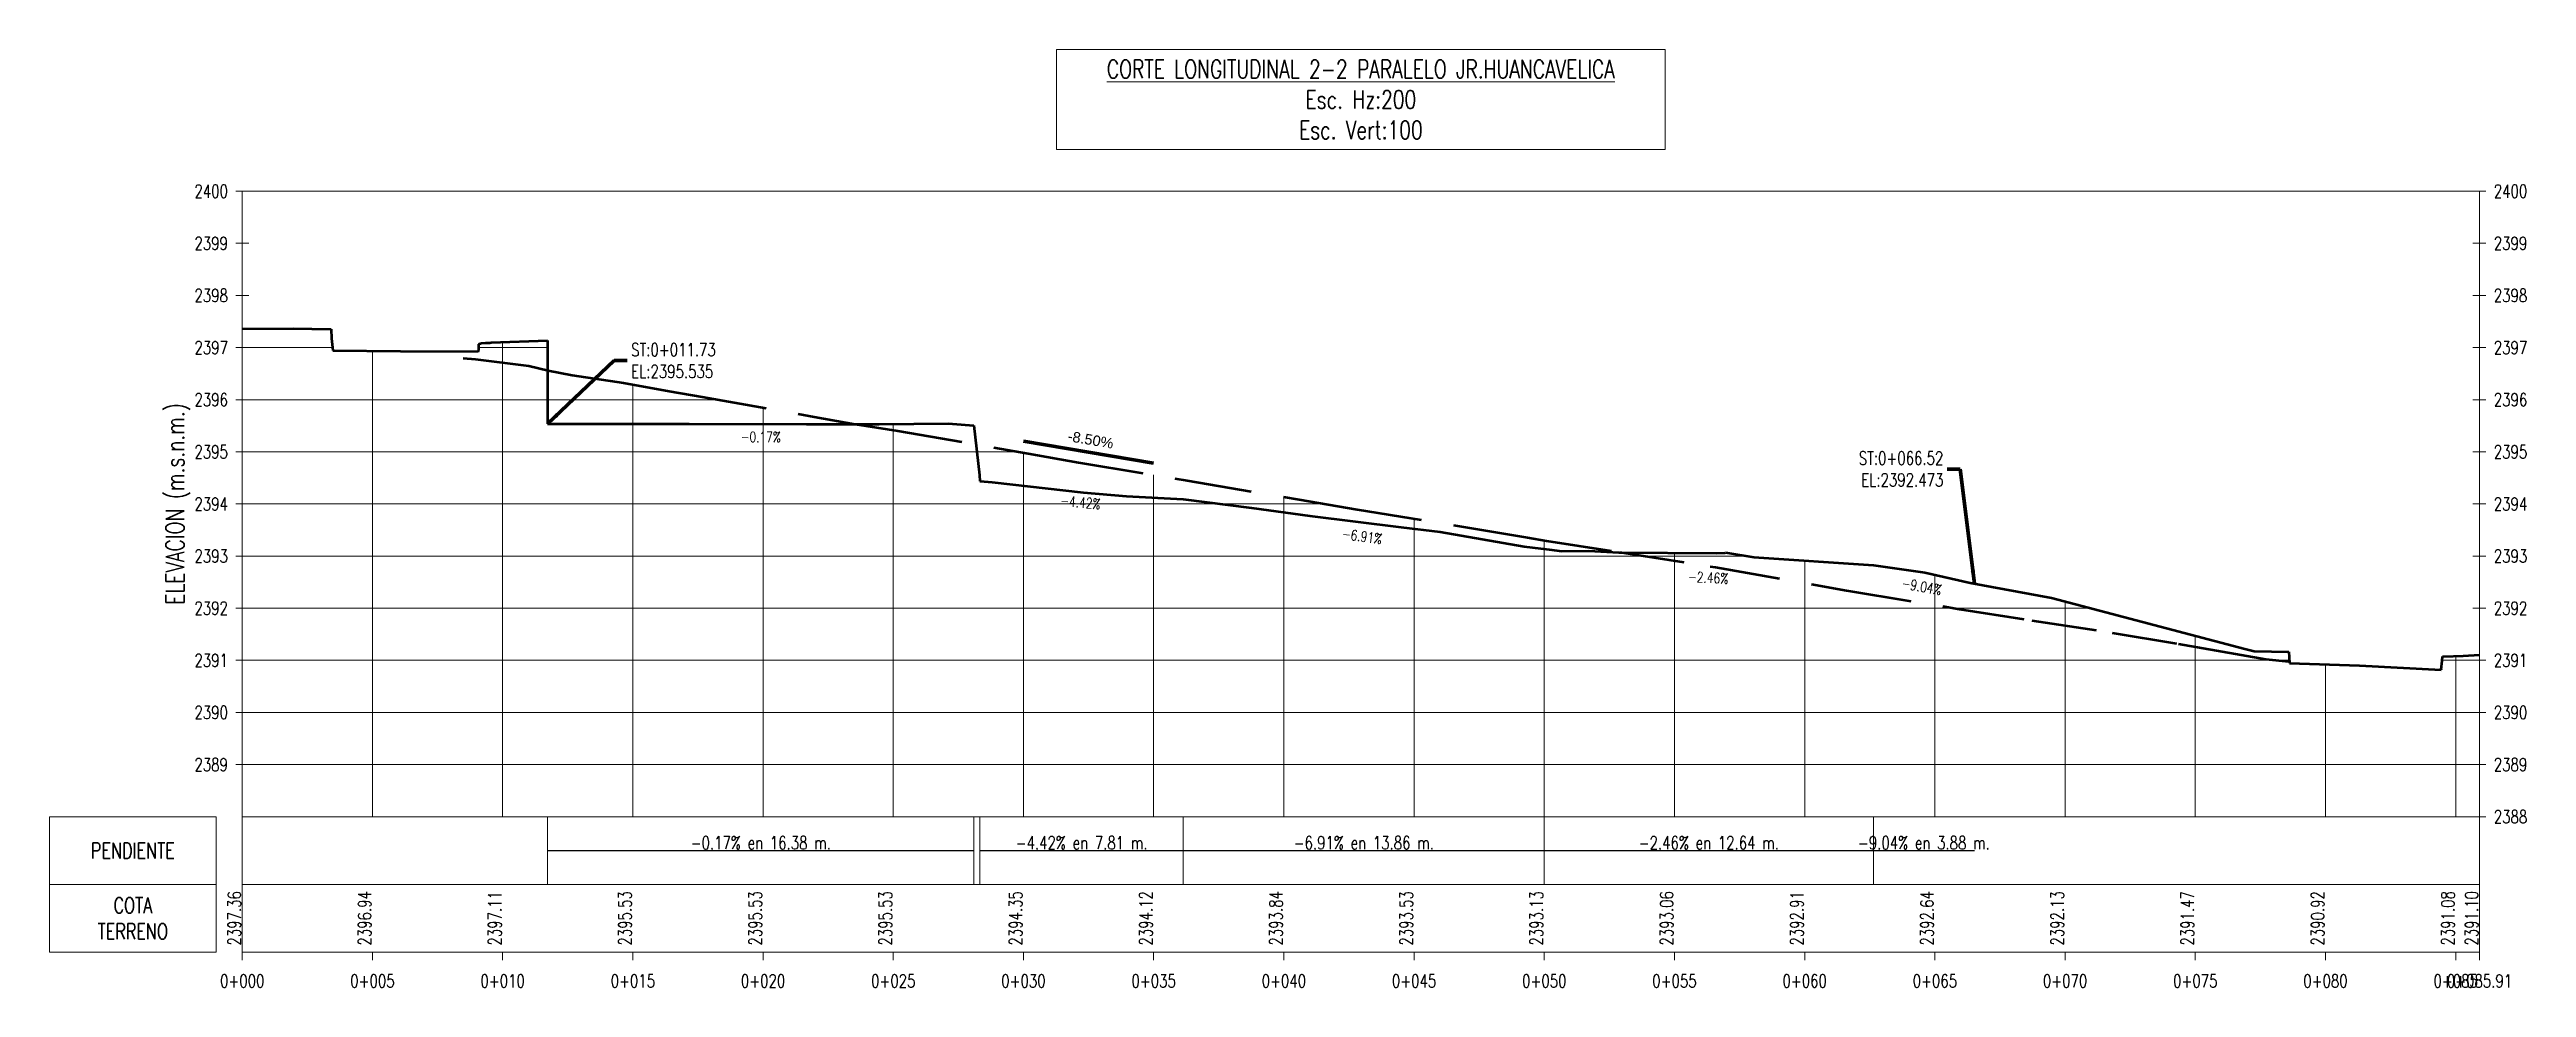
# Model space of a CAD drawing. Header units: metres. Extents: x 0 to 730306, y 0 to 8491524.
# Drawn here: x 729759 to 729854.1, y 8491395.4 to 8491431.4 of the extents above; entities that cross this region are included whole.
import ezdxf

# ---------------------------------------------------------------- set-up
doc = ezdxf.new("R2010")
doc.units = ezdxf.units.M
doc.linetypes.add('HIDDEN', pattern=[0.375, 0.25, -0.125])
for name, color, linetype in [('C-ROAD-PROF-GRID-GEOM', 5, 'Continuous'), ('C-ROAD-PROF-TEXT', 11, 'Continuous'), ('C-ROAD-PROF-TICK', 7, 'Continuous'), ('C-ROAD-PROF-TITL', 11, 'Continuous'), ('C-ROAD-PROF-TTLB', 5, 'Continuous'), ('C-ROAD-PROF-VTXT', 7, 'Continuous'), ('G-Dim', 4, 'Continuous'), ('G-Textos1', 2, 'Continuous'), ('T-Natural', 94, 'Continuous')]:
    doc.layers.add(name, color=color, linetype=linetype)
for name, color, linetype, lineweight in [('Flechas', 1, 'Continuous', 5), ('G-Text', 2, 'Continuous', 15), ('T-Grilla', 251, 'Continuous', 5)]:
    doc.layers.add(name, color=color, linetype=linetype, lineweight=lineweight)
doc.styles.add('ROMANS-SP', font='simplex.shx', dxfattribs={"width": 0.75, "height": 1.8, "bigfont": '@extfont2.shx'})
doc.styles.get("Standard").update_dxf_attribs({"font": 'arial.ttf'})
doc.styles.add('T_CoGo_GMI', font='romand.shx', dxfattribs={"width": 0.75})
doc.dimstyles.new('COTA JCCH', dxfattribs={"dimtxt": 1.8, "dimasz": 1.8, "dimexe": 1.8, "dimexo": 0.75, "dimgap": 0.09, "dimtad": 0, "dimtih": 1, "dimtoh": 1, "dimzin": 0, "dimdsep": 46, "dimtxsty": 'Standard', "dimblk": 'ARCHTICK', "dimcen": 0.09, "dimazin": 0, "dimtfac": 1, "dimtix": 1, "dimtofl": 0, "dimtmove": 0, "dimatfit": 3, "dimfxl": 1, "dimtolj": 1, "dimtzin": 0, "dimarcsym": 0})

msp = doc.modelspace()

# ---------------------------------------------------------------- texts
at = {"layer": 'C-ROAD-PROF-TEXT', "color": 2, "linetype": 'Continuous', "lineweight": 5, "char_height": 0.4, "attachment_point": 8, "style": 'ROMANS-SP'}
for s, insert, rotation in [('{\\C2;-0.17%}', (729786.289, 8491416.358), 359.80844), ('{\\C2;-0.17%}', (729786.289, 8491416.358), 359.80844), ('{\\C2;-0.17%}', (729786.289, 8491416.358), 359.80844), ('{\\C2;-4.42%}', (729798.551, 8491413.85), 354.94286), ('{\\C2;-4.42%}', (729798.551, 8491413.85), 354.94286), ('{\\C2;-4.42%}', (729798.551, 8491413.85), 354.94286), ('{\\C2;-6.91%}', (729809.355, 8491412.549), 352.12872), ('{\\C2;-6.91%}', (729809.355, 8491412.549), 352.12872), ('{\\C2;-6.91%}', (729809.355, 8491412.549), 352.12872), ('{\\C2;-2.46%}', (729822.664, 8491410.962), 357.17973), ('{\\C2;-9.04%}', (729830.836, 8491410.623), 349.75543), ('{\\C2;-9.04%}', (729830.836, 8491410.623), 349.75543), ('{\\C2;-9.04%}', (729830.836, 8491410.623), 349.75543)]:
    msp.add_mtext(s, dxfattribs=dict(at, insert=insert, rotation=rotation))
at = {"layer": 'C-ROAD-PROF-TEXT', "color": 11, "linetype": 'Continuous', "lineweight": 5, "insert": (729798.924, 8491416.25), "char_height": 0.4, "attachment_point": 8, "rotation": 350.35601}
msp.add_mtext('{\\C5;-8.50%}', dxfattribs=at)
msp.add_mtext('{\\C5;-8.50%}', dxfattribs=at)
msp.add_mtext('{\\C5;-8.50%}', dxfattribs=at)
at = {"layer": 'C-ROAD-PROF-TEXT', "color": 11, "linetype": 'Continuous', "lineweight": 5, "char_height": 0.5, "attachment_point": 5, "style": 'ROMANS-SP'}
for s, insert in [('{\\C2;-0.17% en 16.38 m.}', (729786.291, 8491400.988)), ('{\\C2;-0.17% en 16.38 m.}', (729786.291, 8491400.988)), ('{\\C2;-0.17% en 16.38 m.}', (729786.291, 8491400.988)), ('{\\C2;-4.42% en 7.81 m.}', (729798.611, 8491400.988)), ('{\\C2;-4.42% en 7.81 m.}', (729798.611, 8491400.988)), ('{\\C2;-4.42% en 7.81 m.}', (729798.611, 8491400.988)), ('{\\C2;-6.91% en 13.86 m.}', (729809.447, 8491400.988)), ('{\\C2;-6.91% en 13.86 m.}', (729809.447, 8491400.988)), ('{\\C2;-6.91% en 13.86 m.}', (729809.447, 8491400.988)), ('{\\C2;-2.46% en 12.64 m.}', (729822.697, 8491400.988)), ('{\\C2;-2.46% en 12.64 m.}', (729822.697, 8491400.988)), ('{\\C2;-2.46% en 12.64 m.}', (729822.697, 8491400.988)), ('{\\C2;-9.04% en 3.88 m.}', (729830.956, 8491400.988)), ('{\\C2;-9.04% en 3.88 m.}', (729830.956, 8491400.988)), ('{\\C2;-9.04% en 3.88 m.}', (729830.956, 8491400.988))]:
    msp.add_mtext(s, dxfattribs=dict(at, insert=insert))
at = {"layer": 'C-ROAD-PROF-TITL', "color": 1, "linetype": 'Continuous', "lineweight": 9, "insert": (729809.335, 8491427.988), "char_height": 0.7, "attachment_point": 8, "style": 'ROMANS-SP'}
msp.add_mtext('{\\L\\C6;CORTE LONGITUDINAL 2-2 PARALELO JR.HUANCAVELICA\\P\\l\\C2;Esc. Hz:200\\L\\C6;\\P\\l\\C2;Esc. Vert:100}', dxfattribs=at)
msp.add_mtext('{\\L\\C6;CORTE LONGITUDINAL 2-2 PARALELO JR.HUANCAVELICA\\P\\l\\C2;Esc. Hz:200\\L\\C6;\\P\\l\\C2;Esc. Vert:100}', dxfattribs=at)
msp.add_mtext('{\\L\\C6;CORTE LONGITUDINAL 2-2 PARALELO JR.HUANCAVELICA\\P\\l\\C2;Esc. Hz:200\\L\\C6;\\P\\l\\C2;Esc. Vert:100}', dxfattribs=at)
at = {"layer": 'C-ROAD-PROF-TITL', "color": 11, "linetype": 'Continuous', "lineweight": 9, "insert": (729762.178, 8491400.688), "char_height": 0.6, "attachment_point": 5, "style": 'T_CoGo_GMI'}
msp.add_mtext('{\\C2;PENDIENTE}', dxfattribs=at)
msp.add_mtext('{\\C2;PENDIENTE}', dxfattribs=at)
msp.add_mtext('{\\C2;PENDIENTE}', dxfattribs=at)
at = {"layer": 'C-ROAD-PROF-VTXT', "color": 7, "linetype": 'Continuous', "lineweight": 5}
for s, insert, char_height, attachment_point, style in [('{\\C2;COTA\\PTERRENO}', (729762.178, 8491398.088), 0.6, 5, 'T_CoGo_GMI'), ('{\\C2;COTA\\PTERRENO}', (729762.178, 8491398.088), 0.6, 5, 'T_CoGo_GMI'), ('{\\C2;COTA\\PTERRENO}', (729762.178, 8491398.088), 0.6, 5, 'T_CoGo_GMI'), ('{\\C2;0+000}', (729766.378, 8491395.438), 0.5, 8, 'ROMANS-SP'), ('{\\C2;0+000}', (729766.378, 8491395.438), 0.5, 8, 'ROMANS-SP'), ('{\\C2;0+000}', (729766.378, 8491395.438), 0.5, 8, 'ROMANS-SP'), ('{\\C2;0+005}', (729771.378, 8491395.438), 0.5, 8, 'ROMANS-SP'), ('{\\C2;0+005}', (729771.378, 8491395.438), 0.5, 8, 'ROMANS-SP'), ('{\\C2;0+005}', (729771.378, 8491395.438), 0.5, 8, 'ROMANS-SP'), ('{\\C2;0+010}', (729776.378, 8491395.438), 0.5, 8, 'ROMANS-SP'), ('{\\C2;0+010}', (729776.378, 8491395.438), 0.5, 8, 'ROMANS-SP'), ('{\\C2;0+010}', (729776.378, 8491395.438), 0.5, 8, 'ROMANS-SP'), ('{\\C2;0+015}', (729781.378, 8491395.438), 0.5, 8, 'ROMANS-SP'), ('{\\C2;0+015}', (729781.378, 8491395.438), 0.5, 8, 'ROMANS-SP'), ('{\\C2;0+015}', (729781.378, 8491395.438), 0.5, 8, 'ROMANS-SP'), ('{\\C2;0+020}', (729786.378, 8491395.438), 0.5, 8, 'ROMANS-SP'), ('{\\C2;0+020}', (729786.378, 8491395.438), 0.5, 8, 'ROMANS-SP'), ('{\\C2;0+020}', (729786.378, 8491395.438), 0.5, 8, 'ROMANS-SP'), ('{\\C2;0+025}', (729791.378, 8491395.438), 0.5, 8, 'ROMANS-SP'), ('{\\C2;0+025}', (729791.378, 8491395.438), 0.5, 8, 'ROMANS-SP'), ('{\\C2;0+025}', (729791.378, 8491395.438), 0.5, 8, 'ROMANS-SP'), ('{\\C2;0+030}', (729796.378, 8491395.438), 0.5, 8, 'ROMANS-SP'), ('{\\C2;0+030}', (729796.378, 8491395.438), 0.5, 8, 'ROMANS-SP'), ('{\\C2;0+030}', (729796.378, 8491395.438), 0.5, 8, 'ROMANS-SP'), ('{\\C2;0+035}', (729801.378, 8491395.438), 0.5, 8, 'ROMANS-SP'), ('{\\C2;0+035}', (729801.378, 8491395.438), 0.5, 8, 'ROMANS-SP'), ('{\\C2;0+035}', (729801.378, 8491395.438), 0.5, 8, 'ROMANS-SP'), ('{\\C2;0+040}', (729806.378, 8491395.438), 0.5, 8, 'ROMANS-SP'), ('{\\C2;0+040}', (729806.378, 8491395.438), 0.5, 8, 'ROMANS-SP'), ('{\\C2;0+040}', (729806.378, 8491395.438), 0.5, 8, 'ROMANS-SP'), ('{\\C2;0+045}', (729811.378, 8491395.438), 0.5, 8, 'ROMANS-SP'), ('{\\C2;0+045}', (729811.378, 8491395.438), 0.5, 8, 'ROMANS-SP'), ('{\\C2;0+045}', (729811.378, 8491395.438), 0.5, 8, 'ROMANS-SP'), ('{\\C2;0+050}', (729816.378, 8491395.438), 0.5, 8, 'ROMANS-SP'), ('{\\C2;0+050}', (729816.378, 8491395.438), 0.5, 8, 'ROMANS-SP'), ('{\\C2;0+050}', (729816.378, 8491395.438), 0.5, 8, 'ROMANS-SP'), ('{\\C2;0+055}', (729821.378, 8491395.438), 0.5, 8, 'ROMANS-SP'), ('{\\C2;0+055}', (729821.378, 8491395.438), 0.5, 8, 'ROMANS-SP'), ('{\\C2;0+055}', (729821.378, 8491395.438), 0.5, 8, 'ROMANS-SP'), ('{\\C2;0+060}', (729826.378, 8491395.438), 0.5, 8, 'ROMANS-SP'), ('{\\C2;0+060}', (729826.378, 8491395.438), 0.5, 8, 'ROMANS-SP'), ('{\\C2;0+060}', (729826.378, 8491395.438), 0.5, 8, 'ROMANS-SP'), ('{\\C2;0+065}', (729831.378, 8491395.438), 0.5, 8, 'ROMANS-SP'), ('{\\C2;0+065}', (729831.378, 8491395.438), 0.5, 8, 'ROMANS-SP'), ('{\\C2;0+065}', (729831.378, 8491395.438), 0.5, 8, 'ROMANS-SP'), ('{\\C2;0+070}', (729836.378, 8491395.438), 0.5, 8, 'ROMANS-SP'), ('{\\C2;0+070}', (729836.378, 8491395.438), 0.5, 8, 'ROMANS-SP'), ('{\\C2;0+070}', (729836.378, 8491395.438), 0.5, 8, 'ROMANS-SP'), ('{\\C2;0+075}', (729841.378, 8491395.438), 0.5, 8, 'ROMANS-SP'), ('{\\C2;0+075}', (729841.378, 8491395.438), 0.5, 8, 'ROMANS-SP'), ('{\\C2;0+075}', (729841.378, 8491395.438), 0.5, 8, 'ROMANS-SP'), ('{\\C2;0+080}', (729846.378, 8491395.438), 0.5, 8, 'ROMANS-SP'), ('{\\C2;0+080}', (729846.378, 8491395.438), 0.5, 8, 'ROMANS-SP'), ('{\\C2;0+080}', (729846.378, 8491395.438), 0.5, 8, 'ROMANS-SP'), ('{\\C2;0+085}', (729851.378, 8491395.438), 0.5, 8, 'ROMANS-SP'), ('{\\C2;0+085}', (729851.378, 8491395.438), 0.5, 8, 'ROMANS-SP'), ('{\\C2;0+085}', (729851.378, 8491395.438), 0.5, 8, 'ROMANS-SP'), ('{\\C2;0+085.91}', (729852.292, 8491395.438), 0.5, 8, 'ROMANS-SP'), ('{\\C2;0+085.91}', (729852.292, 8491395.438), 0.5, 8, 'ROMANS-SP'), ('{\\C2;0+085.91}', (729852.292, 8491395.438), 0.5, 8, 'ROMANS-SP')]:
    msp.add_mtext(s, dxfattribs=dict(at, insert=insert, char_height=char_height, attachment_point=attachment_point, style=style))
at = {"layer": 'C-ROAD-PROF-VTXT', "color": 7, "linetype": 'Continuous', "lineweight": 5, "char_height": 0.5, "attachment_point": 8, "rotation": 90, "style": 'ROMANS-SP'}
for s, insert in [('{\\C2;2397.36}', (729766.328, 8491398.088)), ('{\\C2;2397.36}', (729766.328, 8491398.088)), ('{\\C2;2397.36}', (729766.328, 8491398.088)), ('{\\C2;2396.94}', (729771.328, 8491398.088)), ('{\\C2;2396.94}', (729771.328, 8491398.088)), ('{\\C2;2396.94}', (729771.328, 8491398.088)), ('{\\C2;2397.11}', (729776.328, 8491398.088)), ('{\\C2;2397.11}', (729776.328, 8491398.088)), ('{\\C2;2397.11}', (729776.328, 8491398.088)), ('{\\C2;2395.53}', (729781.328, 8491398.088)), ('{\\C2;2395.53}', (729781.328, 8491398.088)), ('{\\C2;2395.53}', (729781.328, 8491398.088)), ('{\\C2;2395.53}', (729786.328, 8491398.088)), ('{\\C2;2395.53}', (729786.328, 8491398.088)), ('{\\C2;2395.53}', (729786.328, 8491398.088)), ('{\\C2;2395.53}', (729791.328, 8491398.088)), ('{\\C2;2395.53}', (729791.328, 8491398.088)), ('{\\C2;2395.53}', (729791.328, 8491398.088)), ('{\\C2;2394.35}', (729796.328, 8491398.088)), ('{\\C2;2394.35}', (729796.328, 8491398.088)), ('{\\C2;2394.35}', (729796.328, 8491398.088)), ('{\\C2;2394.12}', (729801.328, 8491398.088)), ('{\\C2;2394.12}', (729801.328, 8491398.088)), ('{\\C2;2394.12}', (729801.328, 8491398.088)), ('{\\C2;2393.84}', (729806.328, 8491398.088)), ('{\\C2;2393.84}', (729806.328, 8491398.088)), ('{\\C2;2393.84}', (729806.328, 8491398.088)), ('{\\C2;2393.53}', (729811.328, 8491398.088)), ('{\\C2;2393.53}', (729811.328, 8491398.088)), ('{\\C2;2393.53}', (729811.328, 8491398.088)), ('{\\C2;2393.13}', (729816.328, 8491398.088)), ('{\\C2;2393.13}', (729816.328, 8491398.088)), ('{\\C2;2393.13}', (729816.328, 8491398.088)), ('{\\C2;2393.06}', (729821.328, 8491398.088)), ('{\\C2;2393.06}', (729821.328, 8491398.088)), ('{\\C2;2393.06}', (729821.328, 8491398.088)), ('{\\C2;2392.91}', (729826.328, 8491398.088)), ('{\\C2;2392.91}', (729826.328, 8491398.088)), ('{\\C2;2392.91}', (729826.328, 8491398.088)), ('{\\C2;2392.64}', (729831.328, 8491398.088)), ('{\\C2;2392.64}', (729831.328, 8491398.088)), ('{\\C2;2392.64}', (729831.328, 8491398.088)), ('{\\C2;2392.13}', (729836.328, 8491398.088)), ('{\\C2;2392.13}', (729836.328, 8491398.088)), ('{\\C2;2392.13}', (729836.328, 8491398.088)), ('{\\C2;2391.47}', (729841.328, 8491398.088)), ('{\\C2;2391.47}', (729841.328, 8491398.088)), ('{\\C2;2391.47}', (729841.328, 8491398.088)), ('{\\C2;2390.92}', (729846.328, 8491398.088)), ('{\\C2;2390.92}', (729846.328, 8491398.088)), ('{\\C2;2390.92}', (729846.328, 8491398.088)), ('{\\C2;2391.08}', (729851.328, 8491398.088)), ('{\\C2;2391.08}', (729851.328, 8491398.088)), ('{\\C2;2391.08}', (729851.328, 8491398.088)), ('{\\C2;2391.10}', (729852.242, 8491398.088)), ('{\\C2;2391.10}', (729852.242, 8491398.088)), ('{\\C2;2391.10}', (729852.242, 8491398.088))]:
    msp.add_mtext(s, dxfattribs=dict(at, insert=insert))
at = {"layer": 'G-Text', "color": 2, "linetype": 'Continuous', "lineweight": 15, "char_height": 0.5, "style": 'ROMANS-SP'}
for s, insert, attachment_point in [('ST:0+011.73\\PEL:2395.535', (729781.315, 8491419.489), 4), ('ST:0+011.73\\PEL:2395.535', (729781.315, 8491419.489), 4), ('ST:0+011.73\\PEL:2395.535', (729781.315, 8491419.489), 4), ('ST:0+066.52\\PEL:2392.473', (729831.703, 8491415.328), 6), ('ST:0+066.52\\PEL:2392.473', (729831.703, 8491415.328), 6), ('ST:0+066.52\\PEL:2392.473', (729831.703, 8491415.328), 6)]:
    msp.add_mtext(s, dxfattribs=dict(at, insert=insert, attachment_point=attachment_point))
at = {"layer": 'G-Textos1', "color": 7, "linetype": 'Continuous', "lineweight": 5, "char_height": 0.5, "attachment_point": 6, "style": 'ROMANS-SP'}
for s, insert in [('{\\C256;2400}', (729765.828, 8491425.988)), ('{\\C256;2400}', (729765.828, 8491425.988)), ('{\\C256;2400}', (729765.828, 8491425.988)), ('{\\C256;2399}', (729765.828, 8491423.988)), ('{\\C256;2399}', (729765.828, 8491423.988)), ('{\\C256;2399}', (729765.828, 8491423.988)), ('{\\C256;2398}', (729765.828, 8491421.988)), ('{\\C256;2398}', (729765.828, 8491421.988)), ('{\\C256;2398}', (729765.828, 8491421.988)), ('{\\C256;2397}', (729765.828, 8491419.988)), ('{\\C256;2397}', (729765.828, 8491419.988)), ('{\\C256;2397}', (729765.828, 8491419.988)), ('{\\C256;2396}', (729765.828, 8491417.988)), ('{\\C256;2396}', (729765.828, 8491417.988)), ('{\\C256;2396}', (729765.828, 8491417.988)), ('{\\C256;2395}', (729765.828, 8491415.988)), ('{\\C256;2395}', (729765.828, 8491415.988)), ('{\\C256;2395}', (729765.828, 8491415.988)), ('{\\C256;2394}', (729765.828, 8491413.988)), ('{\\C256;2394}', (729765.828, 8491413.988)), ('{\\C256;2394}', (729765.828, 8491413.988)), ('{\\C256;2393}', (729765.828, 8491411.988)), ('{\\C256;2393}', (729765.828, 8491411.988)), ('{\\C256;2393}', (729765.828, 8491411.988)), ('{\\C256;2392}', (729765.828, 8491409.988)), ('{\\C256;2392}', (729765.828, 8491409.988)), ('{\\C256;2392}', (729765.828, 8491409.988)), ('{\\C256;2391}', (729765.828, 8491407.988)), ('{\\C256;2391}', (729765.828, 8491407.988)), ('{\\C256;2391}', (729765.828, 8491407.988)), ('{\\C256;2390}', (729765.828, 8491405.988)), ('{\\C256;2390}', (729765.828, 8491405.988)), ('{\\C256;2390}', (729765.828, 8491405.988)), ('{\\C256;2389}', (729765.828, 8491403.988)), ('{\\C256;2389}', (729765.828, 8491403.988)), ('{\\C256;2389}', (729765.828, 8491403.988))]:
    msp.add_mtext(s, dxfattribs=dict(at, insert=insert))
at = {"layer": 'G-Textos1', "color": 2, "linetype": 'Continuous', "lineweight": 5, "char_height": 0.5, "attachment_point": 4, "style": 'ROMANS-SP'}
for s, insert in [('2400', (729852.842, 8491425.988)), ('2400', (729852.842, 8491425.988)), ('2400', (729852.842, 8491425.988)), ('2399', (729852.842, 8491423.988)), ('2399', (729852.842, 8491423.988)), ('2399', (729852.842, 8491423.988)), ('2398', (729852.842, 8491421.988)), ('2398', (729852.842, 8491421.988)), ('2398', (729852.842, 8491421.988)), ('2397', (729852.842, 8491419.988)), ('2397', (729852.842, 8491419.988)), ('2397', (729852.842, 8491419.988)), ('2396', (729852.842, 8491417.988)), ('2396', (729852.842, 8491417.988)), ('2396', (729852.842, 8491417.988)), ('2395', (729852.842, 8491415.988)), ('2395', (729852.842, 8491415.988)), ('2395', (729852.842, 8491415.988)), ('2394', (729852.842, 8491413.988)), ('2394', (729852.842, 8491413.988)), ('2394', (729852.842, 8491413.988)), ('2393', (729852.842, 8491411.988)), ('2393', (729852.842, 8491411.988)), ('2393', (729852.842, 8491411.988)), ('2392', (729852.842, 8491409.988)), ('2392', (729852.842, 8491409.988)), ('2392', (729852.842, 8491409.988)), ('2391', (729852.842, 8491407.988)), ('2391', (729852.842, 8491407.988)), ('2391', (729852.842, 8491407.988)), ('2390', (729852.842, 8491405.988)), ('2390', (729852.842, 8491405.988)), ('2390', (729852.842, 8491405.988)), ('2389', (729852.842, 8491403.988)), ('2389', (729852.842, 8491403.988)), ('2389', (729852.842, 8491403.988)), ('2388', (729852.842, 8491401.988)), ('2388', (729852.842, 8491401.988)), ('2388', (729852.842, 8491401.988))]:
    msp.add_mtext(s, dxfattribs=dict(at, insert=insert))
at = {"layer": 'G-Textos1', "color": 2, "linetype": 'Continuous', "lineweight": 5, "insert": (729764.378, 8491413.988), "char_height": 0.7, "attachment_point": 8, "rotation": 90, "style": 'ROMANS-SP'}
msp.add_mtext('ELEVACION (m.s.n.m.)', dxfattribs=at)
msp.add_mtext('ELEVACION (m.s.n.m.)', dxfattribs=at)
msp.add_mtext('ELEVACION (m.s.n.m.)', dxfattribs=at)

# ---------------------------------------------------------------- blocks, each defined once
blk = doc.blocks.new('f1')
at = {"layer": 'Flechas', "const_width": 0.1}
blk.add_lwpolyline([(-3, 0), (-0.85, 0)], dxfattribs=at)
at = {"layer": 'Flechas'}
for points in [[(0, 0), (-2, 0.3), (-1.2, 0), (0, 0)], [(-1.2, 0), (0, 0), (-2, -0.3), (-1.2, 0)]]:
    blk.add_solid(points, dxfattribs=at)
blk = doc.blocks.new('_ArchTick')
at = {"color": 0, "linetype": 'ByBlock', "const_width": 0.15}
blk.add_lwpolyline([(-0.5, -0.5), (0.5, 0.5)], dxfattribs=at)

# ---------------------------------------------------------------- linework, layer by layer
at = {"layer": 'C-ROAD-PROF-GRID-GEOM', "color": 4, "linetype": 'HIDDEN', "lineweight": 18, "ltscale": 10}
for p, q in [((729766.378, 8491401.988), (729766.378, 8491420.701)), ((729766.378, 8491401.988), (729766.378, 8491420.701)), ((729766.378, 8491401.988), (729766.378, 8491420.701)), ((729852.292, 8491401.988), (729852.292, 8491408.198)), ((729852.292, 8491401.988), (729852.292, 8491408.198)), ((729852.292, 8491401.988), (729852.292, 8491408.198))]:
    msp.add_line(p, q, dxfattribs=at)
at = {"layer": 'C-ROAD-PROF-TEXT', "color": 3, "linetype": 'Continuous', "lineweight": -3}
for p, q in [((729778.103, 8491400.688), (729794.478, 8491400.688)), ((729778.103, 8491400.688), (729794.478, 8491400.688)), ((729778.103, 8491400.688), (729794.478, 8491400.688)), ((729794.704, 8491400.688), (729832.896, 8491400.688)), ((729794.704, 8491400.688), (729832.896, 8491400.688)), ((729794.704, 8491400.688), (729832.896, 8491400.688))]:
    msp.add_line(p, q, dxfattribs=at)
at = {"layer": 'C-ROAD-PROF-TICK', "color": 4, "linetype": 'Continuous', "lineweight": 5}
for p, q in [((729778.103, 8491399.388), (729778.103, 8491401.988)), ((729778.103, 8491399.388), (729778.103, 8491401.988)), ((729778.103, 8491399.388), (729778.103, 8491401.988)), ((729794.478, 8491399.388), (729794.478, 8491401.988)), ((729794.478, 8491399.388), (729794.478, 8491401.988)), ((729794.478, 8491399.388), (729794.478, 8491401.988)), ((729794.704, 8491399.388), (729794.704, 8491401.988)), ((729794.704, 8491399.388), (729794.704, 8491401.988)), ((729794.704, 8491399.388), (729794.704, 8491401.988)), ((729802.517, 8491399.388), (729802.517, 8491401.988)), ((729802.517, 8491399.388), (729802.517, 8491401.988)), ((729802.517, 8491399.388), (729802.517, 8491401.988)), ((729816.378, 8491399.388), (729816.378, 8491401.988)), ((729816.378, 8491399.388), (729816.378, 8491401.988)), ((729816.378, 8491399.388), (729816.378, 8491401.988)), ((729829.016, 8491399.388), (729829.016, 8491401.988)), ((729829.016, 8491399.388), (729829.016, 8491401.988)), ((729829.016, 8491399.388), (729829.016, 8491401.988))]:
    msp.add_line(p, q, dxfattribs=at)
at = {"layer": 'C-ROAD-PROF-TITL', "color": 1, "linetype": 'Continuous', "lineweight": 5}
msp.add_3dface([(729797.647, 8491427.588), (729821.022, 8491427.588), (729821.022, 8491431.422), (729797.647, 8491431.422)], dxfattribs=at)
msp.add_3dface([(729797.647, 8491427.588), (729821.022, 8491427.588), (729821.022, 8491431.422), (729797.647, 8491431.422)], dxfattribs=at)
msp.add_3dface([(729797.647, 8491427.588), (729821.022, 8491427.588), (729821.022, 8491431.422), (729797.647, 8491431.422)], dxfattribs=at)
at = {"layer": 'C-ROAD-PROF-TTLB', "color": 2, "linetype": 'Continuous', "lineweight": 5}
msp.add_3dface([(729765.378, 8491399.388), (729765.378, 8491401.988), (729758.978, 8491401.988), (729758.978, 8491399.388)], dxfattribs=at)
msp.add_3dface([(729765.378, 8491399.388), (729765.378, 8491401.988), (729758.978, 8491401.988), (729758.978, 8491399.388)], dxfattribs=at)
msp.add_3dface([(729765.378, 8491399.388), (729765.378, 8491401.988), (729758.978, 8491401.988), (729758.978, 8491399.388)], dxfattribs=at)
at = {"layer": 'C-ROAD-PROF-TTLB', "color": 4, "linetype": 'Continuous', "lineweight": 5}
msp.add_3dface([(729766.378, 8491399.388), (729852.292, 8491399.388), (729852.292, 8491401.988), (729766.378, 8491401.988)], dxfattribs=at)
msp.add_3dface([(729766.378, 8491399.388), (729852.292, 8491399.388), (729852.292, 8491401.988), (729766.378, 8491401.988)], dxfattribs=at)
msp.add_3dface([(729766.378, 8491399.388), (729852.292, 8491399.388), (729852.292, 8491401.988), (729766.378, 8491401.988)], dxfattribs=at)
at = {"layer": 'C-ROAD-PROF-VTXT', "color": 2, "linetype": 'Continuous', "lineweight": 9}
for p, q in [((729766.378, 8491396.788), (729766.378, 8491396.488)), ((729766.378, 8491396.788), (729766.378, 8491396.488)), ((729766.378, 8491396.788), (729766.378, 8491396.488)), ((729771.378, 8491396.788), (729771.378, 8491396.488)), ((729771.378, 8491396.788), (729771.378, 8491396.488)), ((729771.378, 8491396.788), (729771.378, 8491396.488)), ((729776.378, 8491396.788), (729776.378, 8491396.488)), ((729776.378, 8491396.788), (729776.378, 8491396.488)), ((729776.378, 8491396.788), (729776.378, 8491396.488)), ((729781.378, 8491396.788), (729781.378, 8491396.488)), ((729781.378, 8491396.788), (729781.378, 8491396.488)), ((729781.378, 8491396.788), (729781.378, 8491396.488)), ((729786.378, 8491396.788), (729786.378, 8491396.488)), ((729786.378, 8491396.788), (729786.378, 8491396.488)), ((729786.378, 8491396.788), (729786.378, 8491396.488)), ((729791.378, 8491396.788), (729791.378, 8491396.488)), ((729791.378, 8491396.788), (729791.378, 8491396.488)), ((729791.378, 8491396.788), (729791.378, 8491396.488)), ((729796.378, 8491396.788), (729796.378, 8491396.488)), ((729796.378, 8491396.788), (729796.378, 8491396.488)), ((729796.378, 8491396.788), (729796.378, 8491396.488)), ((729801.378, 8491396.788), (729801.378, 8491396.488)), ((729801.378, 8491396.788), (729801.378, 8491396.488)), ((729801.378, 8491396.788), (729801.378, 8491396.488)), ((729806.378, 8491396.788), (729806.378, 8491396.488)), ((729806.378, 8491396.788), (729806.378, 8491396.488)), ((729806.378, 8491396.788), (729806.378, 8491396.488)), ((729811.378, 8491396.788), (729811.378, 8491396.488)), ((729811.378, 8491396.788), (729811.378, 8491396.488)), ((729811.378, 8491396.788), (729811.378, 8491396.488)), ((729816.378, 8491396.788), (729816.378, 8491396.488)), ((729816.378, 8491396.788), (729816.378, 8491396.488)), ((729816.378, 8491396.788), (729816.378, 8491396.488)), ((729821.378, 8491396.788), (729821.378, 8491396.488)), ((729821.378, 8491396.788), (729821.378, 8491396.488)), ((729821.378, 8491396.788), (729821.378, 8491396.488)), ((729826.378, 8491396.788), (729826.378, 8491396.488)), ((729826.378, 8491396.788), (729826.378, 8491396.488)), ((729826.378, 8491396.788), (729826.378, 8491396.488)), ((729831.378, 8491396.788), (729831.378, 8491396.488)), ((729831.378, 8491396.788), (729831.378, 8491396.488)), ((729831.378, 8491396.788), (729831.378, 8491396.488)), ((729836.378, 8491396.788), (729836.378, 8491396.488)), ((729836.378, 8491396.788), (729836.378, 8491396.488)), ((729836.378, 8491396.788), (729836.378, 8491396.488)), ((729841.378, 8491396.788), (729841.378, 8491396.488)), ((729841.378, 8491396.788), (729841.378, 8491396.488)), ((729841.378, 8491396.788), (729841.378, 8491396.488)), ((729846.378, 8491396.788), (729846.378, 8491396.488)), ((729846.378, 8491396.788), (729846.378, 8491396.488)), ((729846.378, 8491396.788), (729846.378, 8491396.488)), ((729851.378, 8491396.788), (729851.378, 8491396.488)), ((729851.378, 8491396.788), (729851.378, 8491396.488)), ((729851.378, 8491396.788), (729851.378, 8491396.488)), ((729852.292, 8491396.788), (729852.292, 8491396.488)), ((729852.292, 8491396.788), (729852.292, 8491396.488)), ((729852.292, 8491396.788), (729852.292, 8491396.488))]:
    msp.add_line(p, q, dxfattribs=at)
at = {"layer": 'C-ROAD-PROF-VTXT', "color": 2, "linetype": 'Continuous', "lineweight": 5}
msp.add_3dface([(729765.378, 8491396.788), (729765.378, 8491399.388), (729758.978, 8491399.388), (729758.978, 8491396.788)], dxfattribs=at)
msp.add_3dface([(729765.378, 8491396.788), (729765.378, 8491399.388), (729758.978, 8491399.388), (729758.978, 8491396.788)], dxfattribs=at)
msp.add_3dface([(729765.378, 8491396.788), (729765.378, 8491399.388), (729758.978, 8491399.388), (729758.978, 8491396.788)], dxfattribs=at)
at = {"layer": 'C-ROAD-PROF-VTXT', "color": 4, "linetype": 'Continuous', "lineweight": 5}
msp.add_3dface([(729766.378, 8491396.788), (729852.292, 8491396.788), (729852.292, 8491399.388), (729766.378, 8491399.388)], dxfattribs=at)
msp.add_3dface([(729766.378, 8491396.788), (729852.292, 8491396.788), (729852.292, 8491399.388), (729766.378, 8491399.388)], dxfattribs=at)
msp.add_3dface([(729766.378, 8491396.788), (729852.292, 8491396.788), (729852.292, 8491399.388), (729766.378, 8491399.388)], dxfattribs=at)
at = {"layer": 'G-Dim', "color": 2, "linetype": 'Continuous', "lineweight": 9}
for p, q in [((729852.042, 8491425.988), (729852.542, 8491425.988)), ((729852.042, 8491425.988), (729852.542, 8491425.988)), ((729852.042, 8491425.988), (729852.542, 8491425.988)), ((729852.042, 8491423.988), (729852.542, 8491423.988)), ((729852.042, 8491423.988), (729852.542, 8491423.988)), ((729852.042, 8491423.988), (729852.542, 8491423.988)), ((729852.042, 8491421.988), (729852.542, 8491421.988)), ((729852.042, 8491421.988), (729852.542, 8491421.988)), ((729852.042, 8491421.988), (729852.542, 8491421.988)), ((729852.042, 8491419.988), (729852.542, 8491419.988)), ((729852.042, 8491419.988), (729852.542, 8491419.988)), ((729852.042, 8491419.988), (729852.542, 8491419.988)), ((729852.042, 8491417.988), (729852.542, 8491417.988)), ((729852.042, 8491417.988), (729852.542, 8491417.988)), ((729852.042, 8491417.988), (729852.542, 8491417.988)), ((729852.042, 8491415.988), (729852.542, 8491415.988)), ((729852.042, 8491415.988), (729852.542, 8491415.988)), ((729852.042, 8491415.988), (729852.542, 8491415.988)), ((729852.042, 8491413.988), (729852.542, 8491413.988)), ((729852.042, 8491413.988), (729852.542, 8491413.988)), ((729852.042, 8491413.988), (729852.542, 8491413.988)), ((729852.042, 8491411.988), (729852.542, 8491411.988)), ((729852.042, 8491411.988), (729852.542, 8491411.988)), ((729852.042, 8491411.988), (729852.542, 8491411.988)), ((729852.042, 8491409.988), (729852.542, 8491409.988)), ((729852.042, 8491409.988), (729852.542, 8491409.988)), ((729852.042, 8491409.988), (729852.542, 8491409.988)), ((729852.042, 8491407.988), (729852.542, 8491407.988)), ((729852.042, 8491407.988), (729852.542, 8491407.988)), ((729852.042, 8491407.988), (729852.542, 8491407.988)), ((729852.042, 8491405.988), (729852.542, 8491405.988)), ((729852.042, 8491405.988), (729852.542, 8491405.988)), ((729852.042, 8491405.988), (729852.542, 8491405.988)), ((729852.042, 8491403.988), (729852.542, 8491403.988)), ((729852.042, 8491403.988), (729852.542, 8491403.988)), ((729852.042, 8491403.988), (729852.542, 8491403.988)), ((729852.042, 8491401.988), (729852.542, 8491401.988)), ((729852.042, 8491401.988), (729852.542, 8491401.988)), ((729852.042, 8491401.988), (729852.542, 8491401.988))]:
    msp.add_line(p, q, dxfattribs=at)
at = {"layer": 'G-Textos1', "color": 2, "linetype": 'Continuous', "lineweight": 9}
for p, q in [((729766.128, 8491425.988), (729766.628, 8491425.988)), ((729766.128, 8491425.988), (729766.628, 8491425.988)), ((729766.128, 8491425.988), (729766.628, 8491425.988)), ((729766.128, 8491423.988), (729766.628, 8491423.988)), ((729766.128, 8491423.988), (729766.628, 8491423.988)), ((729766.128, 8491423.988), (729766.628, 8491423.988)), ((729766.128, 8491421.988), (729766.628, 8491421.988)), ((729766.128, 8491421.988), (729766.628, 8491421.988)), ((729766.128, 8491421.988), (729766.628, 8491421.988)), ((729766.128, 8491419.988), (729766.628, 8491419.988)), ((729766.128, 8491419.988), (729766.628, 8491419.988)), ((729766.128, 8491419.988), (729766.628, 8491419.988)), ((729766.128, 8491417.988), (729766.628, 8491417.988)), ((729766.128, 8491417.988), (729766.628, 8491417.988)), ((729766.128, 8491417.988), (729766.628, 8491417.988)), ((729766.128, 8491415.988), (729766.628, 8491415.988)), ((729766.128, 8491415.988), (729766.628, 8491415.988)), ((729766.128, 8491415.988), (729766.628, 8491415.988)), ((729766.128, 8491413.988), (729766.628, 8491413.988)), ((729766.128, 8491413.988), (729766.628, 8491413.988)), ((729766.128, 8491413.988), (729766.628, 8491413.988)), ((729766.128, 8491411.988), (729766.628, 8491411.988)), ((729766.128, 8491411.988), (729766.628, 8491411.988)), ((729766.128, 8491411.988), (729766.628, 8491411.988)), ((729766.128, 8491409.988), (729766.628, 8491409.988)), ((729766.128, 8491409.988), (729766.628, 8491409.988)), ((729766.128, 8491409.988), (729766.628, 8491409.988)), ((729766.128, 8491407.988), (729766.628, 8491407.988)), ((729766.128, 8491407.988), (729766.628, 8491407.988)), ((729766.128, 8491407.988), (729766.628, 8491407.988)), ((729766.128, 8491405.988), (729766.628, 8491405.988)), ((729766.128, 8491405.988), (729766.628, 8491405.988)), ((729766.128, 8491405.988), (729766.628, 8491405.988)), ((729766.128, 8491403.988), (729766.628, 8491403.988)), ((729766.128, 8491403.988), (729766.628, 8491403.988)), ((729766.128, 8491403.988), (729766.628, 8491403.988))]:
    msp.add_line(p, q, dxfattribs=at)
at = {"layer": 'T-Grilla', "color": 251, "linetype": 'Continuous', "lineweight": 0}
for p, q in [((729766.378, 8491401.988), (729766.378, 8491425.988)), ((729766.378, 8491425.988), (729852.292, 8491425.988)), ((729766.378, 8491401.988), (729766.378, 8491425.988)), ((729766.378, 8491425.988), (729852.292, 8491425.988)), ((729766.378, 8491401.988), (729766.378, 8491425.988)), ((729766.378, 8491425.988), (729852.292, 8491425.988)), ((729852.292, 8491401.988), (729852.292, 8491425.988)), ((729852.292, 8491401.988), (729852.292, 8491425.988)), ((729852.292, 8491401.988), (729852.292, 8491425.988)), ((729766.378, 8491401.988), (729766.378, 8491420.701)), ((729766.378, 8491401.988), (729766.378, 8491420.701)), ((729766.378, 8491401.988), (729766.378, 8491420.701)), ((729776.378, 8491401.988), (729776.378, 8491420.199)), ((729776.378, 8491401.988), (729776.378, 8491420.199)), ((729776.378, 8491401.988), (729776.378, 8491420.199)), ((729766.378, 8491419.988), (729769.841, 8491419.988)), ((729766.378, 8491419.988), (729769.841, 8491419.988)), ((729766.378, 8491419.988), (729769.841, 8491419.988)), ((729771.378, 8491401.988), (729771.378, 8491419.863)), ((729771.378, 8491401.988), (729771.378, 8491419.863)), ((729771.378, 8491401.988), (729771.378, 8491419.863)), ((729775.463, 8491419.988), (729778.1, 8491419.988)), ((729775.463, 8491419.988), (729778.1, 8491419.988)), ((729775.463, 8491419.988), (729778.1, 8491419.988)), ((729781.378, 8491401.988), (729781.378, 8491418.57)), ((729781.378, 8491401.988), (729781.378, 8491418.57)), ((729781.378, 8491401.988), (729781.378, 8491418.57)), ((729766.378, 8491417.988), (729784.653, 8491417.988)), ((729766.378, 8491417.988), (729784.653, 8491417.988)), ((729766.378, 8491417.988), (729784.653, 8491417.988)), ((729786.378, 8491401.988), (729786.378, 8491417.681)), ((729786.378, 8491401.988), (729786.378, 8491417.681)), ((729786.378, 8491401.988), (729786.378, 8491417.681)), ((729791.378, 8491401.988), (729791.378, 8491417.054)), ((729791.378, 8491401.988), (729791.378, 8491417.054)), ((729791.378, 8491401.988), (729791.378, 8491417.054)), ((729766.378, 8491415.988), (729796.174, 8491415.988)), ((729766.378, 8491415.988), (729796.174, 8491415.988)), ((729766.378, 8491415.988), (729796.174, 8491415.988)), ((729796.378, 8491401.988), (729796.378, 8491415.953)), ((729796.378, 8491401.988), (729796.378, 8491415.953)), ((729796.378, 8491401.988), (729796.378, 8491415.953)), ((729801.378, 8491401.988), (729801.378, 8491415.103)), ((729801.378, 8491401.988), (729801.378, 8491415.103)), ((729801.378, 8491401.988), (729801.378, 8491415.103)), ((729766.378, 8491413.988), (729807.961, 8491413.988)), ((729766.378, 8491413.988), (729807.961, 8491413.988)), ((729766.378, 8491413.988), (729807.961, 8491413.988)), ((729806.378, 8491401.988), (729806.378, 8491414.256)), ((729806.378, 8491401.988), (729806.378, 8491414.256)), ((729806.378, 8491401.988), (729806.378, 8491414.256)), ((729811.378, 8491401.988), (729811.378, 8491413.42)), ((729811.378, 8491401.988), (729811.378, 8491413.42)), ((729811.378, 8491401.988), (729811.378, 8491413.42)), ((729816.378, 8491401.988), (729816.378, 8491412.583)), ((729816.378, 8491401.988), (729816.378, 8491412.583)), ((729816.378, 8491401.988), (729816.378, 8491412.583)), ((729766.378, 8491411.988), (729824.169, 8491411.988)), ((729766.378, 8491411.988), (729824.169, 8491411.988)), ((729766.378, 8491411.988), (729824.169, 8491411.988)), ((729821.378, 8491401.988), (729821.378, 8491412.11)), ((729821.378, 8491401.988), (729821.378, 8491412.11)), ((729821.378, 8491401.988), (729821.378, 8491412.11)), ((729826.378, 8491401.988), (729826.378, 8491411.814)), ((729826.378, 8491401.988), (729826.378, 8491411.814)), ((729826.378, 8491401.988), (729826.378, 8491411.814)), ((729831.378, 8491401.988), (729831.378, 8491411.27)), ((729831.378, 8491401.988), (729831.378, 8491411.27)), ((729831.378, 8491401.988), (729831.378, 8491411.27)), ((729766.378, 8491409.988), (729837.35, 8491409.988)), ((729766.378, 8491409.988), (729837.35, 8491409.988)), ((729766.378, 8491409.988), (729837.35, 8491409.988)), ((729836.378, 8491401.988), (729836.378, 8491410.244)), ((729836.378, 8491401.988), (729836.378, 8491410.244)), ((729836.378, 8491401.988), (729836.378, 8491410.244)), ((729841.378, 8491401.988), (729841.378, 8491408.931)), ((729841.378, 8491401.988), (729841.378, 8491408.931)), ((729841.378, 8491401.988), (729841.378, 8491408.931)), ((729766.378, 8491407.988), (729844.988, 8491407.988)), ((729766.378, 8491407.988), (729844.988, 8491407.988)), ((729766.378, 8491407.988), (729844.988, 8491407.988)), ((729846.378, 8491401.988), (729846.378, 8491407.834)), ((729846.378, 8491401.988), (729846.378, 8491407.834)), ((729846.378, 8491401.988), (729846.378, 8491407.834)), ((729850.856, 8491407.988), (729852.292, 8491407.988)), ((729850.856, 8491407.988), (729852.292, 8491407.988)), ((729850.856, 8491407.988), (729852.292, 8491407.988)), ((729851.378, 8491401.988), (729851.378, 8491408.153)), ((729851.378, 8491401.988), (729851.378, 8491408.153)), ((729851.378, 8491401.988), (729851.378, 8491408.153)), ((729852.292, 8491401.988), (729852.292, 8491408.198)), ((729852.292, 8491401.988), (729852.292, 8491408.198)), ((729852.292, 8491401.988), (729852.292, 8491408.198)), ((729766.378, 8491405.988), (729852.292, 8491405.988)), ((729766.378, 8491405.988), (729852.292, 8491405.988)), ((729766.378, 8491405.988), (729852.292, 8491405.988)), ((729766.378, 8491403.988), (729852.292, 8491403.988)), ((729766.378, 8491403.988), (729852.292, 8491403.988)), ((729766.378, 8491403.988), (729852.292, 8491403.988)), ((729766.378, 8491401.988), (729852.292, 8491401.988)), ((729766.378, 8491401.988), (729852.292, 8491401.988)), ((729766.378, 8491401.988), (729852.292, 8491401.988))]:
    msp.add_line(p, q, dxfattribs=at)
at = {"layer": 'T-Natural', "color": 5, "linetype": 'Continuous', "lineweight": 50, "ltscale": 5}
for p, q in [((729766.378, 8491420.701), (729768.34, 8491420.716)), ((729766.378, 8491420.701), (729768.34, 8491420.716)), ((729766.378, 8491420.701), (729768.34, 8491420.716)), ((729768.34, 8491420.716), (729769.758, 8491420.692)), ((729768.34, 8491420.716), (729769.758, 8491420.692)), ((729768.34, 8491420.716), (729769.758, 8491420.692)), ((729769.758, 8491420.692), (729769.794, 8491420.693)), ((729769.758, 8491420.692), (729769.794, 8491420.693)), ((729769.758, 8491420.692), (729769.794, 8491420.693)), ((729769.794, 8491420.693), (729769.809, 8491420.33)), ((729769.794, 8491420.693), (729769.809, 8491420.33)), ((729769.794, 8491420.693), (729769.809, 8491420.33)), ((729769.809, 8491420.33), (729769.852, 8491419.873)), ((729769.809, 8491420.33), (729769.852, 8491419.873)), ((729769.809, 8491420.33), (729769.852, 8491419.873)), ((729775.713, 8491420.171), (729775.88, 8491420.176)), ((729775.713, 8491420.171), (729775.88, 8491420.176)), ((729775.713, 8491420.171), (729775.88, 8491420.176)), ((729775.88, 8491420.176), (729775.942, 8491420.183)), ((729775.88, 8491420.176), (729775.942, 8491420.183)), ((729775.88, 8491420.176), (729775.942, 8491420.183)), ((729775.942, 8491420.183), (729778.1, 8491420.26)), ((729775.942, 8491420.183), (729778.1, 8491420.26)), ((729775.942, 8491420.183), (729778.1, 8491420.26)), ((729778.1, 8491420.26), (729778.102, 8491417.644)), ((729778.1, 8491420.26), (729778.102, 8491417.644)), ((729778.1, 8491420.26), (729778.102, 8491417.644)), ((729769.852, 8491419.873), (729772.455, 8491419.855)), ((729769.852, 8491419.873), (729772.455, 8491419.855)), ((729769.852, 8491419.873), (729772.455, 8491419.855)), ((729772.455, 8491419.855), (729775.443, 8491419.836)), ((729772.455, 8491419.855), (729775.443, 8491419.836)), ((729772.455, 8491419.855), (729775.443, 8491419.836)), ((729775.443, 8491419.836), (729775.459, 8491419.884)), ((729775.443, 8491419.836), (729775.459, 8491419.884)), ((729775.443, 8491419.836), (729775.459, 8491419.884)), ((729775.459, 8491419.884), (729775.469, 8491420.125)), ((729775.459, 8491419.884), (729775.469, 8491420.125)), ((729775.459, 8491419.884), (729775.469, 8491420.125)), ((729775.469, 8491420.125), (729775.55, 8491420.161)), ((729775.469, 8491420.125), (729775.55, 8491420.161)), ((729775.469, 8491420.125), (729775.55, 8491420.161)), ((729775.55, 8491420.161), (729775.713, 8491420.171)), ((729775.55, 8491420.161), (729775.713, 8491420.171)), ((729775.55, 8491420.161), (729775.713, 8491420.171)), ((729778.102, 8491417.644), (729778.103, 8491417.058)), ((729778.102, 8491417.644), (729778.103, 8491417.058)), ((729778.102, 8491417.644), (729778.103, 8491417.058)), ((729778.103, 8491417.058), (729783.535, 8491417.058)), ((729778.103, 8491417.058), (729783.535, 8491417.058)), ((729778.103, 8491417.058), (729783.535, 8491417.058)), ((729783.535, 8491417.058), (729788.048, 8491417.05)), ((729783.535, 8491417.058), (729788.048, 8491417.05)), ((729783.535, 8491417.058), (729788.048, 8491417.05)), ((729788.048, 8491417.05), (729789.435, 8491417.05)), ((729788.048, 8491417.05), (729789.435, 8491417.05)), ((729788.048, 8491417.05), (729789.435, 8491417.05)), ((729789.435, 8491417.05), (729790.84, 8491417.05)), ((729789.435, 8491417.05), (729790.84, 8491417.05)), ((729789.435, 8491417.05), (729790.84, 8491417.05)), ((729790.84, 8491417.05), (729793.503, 8491417.069)), ((729790.84, 8491417.05), (729793.503, 8491417.069)), ((729790.84, 8491417.05), (729793.503, 8491417.069)), ((729793.503, 8491417.069), (729793.652, 8491417.058)), ((729793.503, 8491417.069), (729793.652, 8491417.058)), ((729793.503, 8491417.069), (729793.652, 8491417.058)), ((729793.652, 8491417.058), (729794.478, 8491417.003)), ((729793.652, 8491417.058), (729794.478, 8491417.003)), ((729793.652, 8491417.058), (729794.478, 8491417.003)), ((729794.478, 8491417.003), (729794.687, 8491415.091)), ((729794.478, 8491417.003), (729794.687, 8491415.091)), ((729794.478, 8491417.003), (729794.687, 8491415.091)), ((729794.687, 8491415.091), (729794.704, 8491414.866)), ((729794.687, 8491415.091), (729794.704, 8491414.866)), ((729794.687, 8491415.091), (729794.704, 8491414.866)), ((729794.704, 8491414.866), (729794.709, 8491414.86)), ((729794.704, 8491414.866), (729794.709, 8491414.86)), ((729794.704, 8491414.866), (729794.709, 8491414.86)), ((729794.709, 8491414.86), (729795.17, 8491414.823)), ((729794.709, 8491414.86), (729795.17, 8491414.823)), ((729794.709, 8491414.86), (729795.17, 8491414.823)), ((729795.17, 8491414.823), (729798.687, 8491414.422)), ((729795.17, 8491414.823), (729798.687, 8491414.422)), ((729795.17, 8491414.823), (729798.687, 8491414.422)), ((729798.687, 8491414.422), (729800.332, 8491414.285)), ((729798.687, 8491414.422), (729800.332, 8491414.285)), ((729798.687, 8491414.422), (729800.332, 8491414.285)), ((729800.332, 8491414.285), (729802.517, 8491414.174)), ((729800.332, 8491414.285), (729802.517, 8491414.174)), ((729800.332, 8491414.285), (729802.517, 8491414.174)), ((729802.517, 8491414.174), (729805.134, 8491413.835)), ((729802.517, 8491414.174), (729805.134, 8491413.835)), ((729802.517, 8491414.174), (729805.134, 8491413.835)), ((729805.134, 8491413.835), (729807.376, 8491413.532)), ((729805.134, 8491413.835), (729807.376, 8491413.532)), ((729805.134, 8491413.835), (729807.376, 8491413.532)), ((729807.376, 8491413.532), (729810.885, 8491413.102)), ((729807.376, 8491413.532), (729810.885, 8491413.102)), ((729807.376, 8491413.532), (729810.885, 8491413.102)), ((729810.885, 8491413.102), (729812.384, 8491412.923)), ((729810.885, 8491413.102), (729812.384, 8491412.923)), ((729810.885, 8491413.102), (729812.384, 8491412.923)), ((729812.384, 8491412.923), (729815.607, 8491412.351)), ((729812.384, 8491412.923), (729815.607, 8491412.351)), ((729812.384, 8491412.923), (729815.607, 8491412.351)), ((729815.607, 8491412.351), (729816.572, 8491412.235)), ((729815.607, 8491412.351), (729816.572, 8491412.235)), ((729815.607, 8491412.351), (729816.572, 8491412.235)), ((729816.572, 8491412.235), (729817.051, 8491412.172)), ((729816.572, 8491412.235), (729817.051, 8491412.172)), ((729816.572, 8491412.235), (729817.051, 8491412.172)), ((729817.051, 8491412.172), (729818.087, 8491412.195)), ((729817.051, 8491412.172), (729818.087, 8491412.195)), ((729817.051, 8491412.172), (729818.087, 8491412.195)), ((729818.087, 8491412.195), (729819.244, 8491412.125)), ((729818.087, 8491412.195), (729819.244, 8491412.125)), ((729818.087, 8491412.195), (729819.244, 8491412.125)), ((729819.244, 8491412.125), (729822.996, 8491412.098)), ((729819.244, 8491412.125), (729822.996, 8491412.098)), ((729819.244, 8491412.125), (729822.996, 8491412.098)), ((729822.996, 8491412.098), (729823.325, 8491412.118)), ((729822.996, 8491412.098), (729823.325, 8491412.118)), ((729822.996, 8491412.098), (729823.325, 8491412.118)), ((729823.325, 8491412.118), (729823.339, 8491412.128)), ((729823.325, 8491412.118), (729823.339, 8491412.128)), ((729823.325, 8491412.118), (729823.339, 8491412.128)), ((729823.339, 8491412.128), (729824.421, 8491411.946)), ((729823.339, 8491412.128), (729824.421, 8491411.946)), ((729823.339, 8491412.128), (729824.421, 8491411.946)), ((729824.421, 8491411.946), (729829.016, 8491411.635)), ((729824.421, 8491411.946), (729829.016, 8491411.635)), ((729824.421, 8491411.946), (729829.016, 8491411.635)), ((729829.016, 8491411.635), (729830.998, 8491411.356)), ((729829.016, 8491411.635), (729830.998, 8491411.356)), ((729829.016, 8491411.635), (729830.998, 8491411.356)), ((729830.998, 8491411.356), (729832.727, 8491410.966)), ((729830.998, 8491411.356), (729832.727, 8491410.966)), ((729830.998, 8491411.356), (729832.727, 8491410.966)), ((729832.727, 8491410.966), (729835.852, 8491410.382)), ((729832.727, 8491410.966), (729835.852, 8491410.382)), ((729832.727, 8491410.966), (729835.852, 8491410.382)), ((729835.852, 8491410.382), (729843.278, 8491408.432)), ((729835.852, 8491410.382), (729843.278, 8491408.432)), ((729835.852, 8491410.382), (729843.278, 8491408.432)), ((729843.278, 8491408.432), (729843.634, 8491408.345)), ((729843.278, 8491408.432), (729843.634, 8491408.345)), ((729843.278, 8491408.432), (729843.634, 8491408.345)), ((729843.634, 8491408.345), (729844.968, 8491408.308)), ((729843.634, 8491408.345), (729844.968, 8491408.308)), ((729843.634, 8491408.345), (729844.968, 8491408.308)), ((729844.968, 8491408.308), (729844.977, 8491408.105)), ((729844.968, 8491408.308), (729844.977, 8491408.105)), ((729844.968, 8491408.308), (729844.977, 8491408.105)), ((729844.977, 8491408.105), (729844.998, 8491407.879)), ((729844.977, 8491408.105), (729844.998, 8491407.879)), ((729844.977, 8491408.105), (729844.998, 8491407.879)), ((729844.998, 8491407.879), (729847.688, 8491407.79)), ((729844.998, 8491407.879), (729847.688, 8491407.79)), ((729844.998, 8491407.879), (729847.688, 8491407.79)), ((729850.826, 8491407.639), (729850.855, 8491407.971)), ((729850.826, 8491407.639), (729850.855, 8491407.971)), ((729850.826, 8491407.639), (729850.855, 8491407.971)), ((729850.855, 8491407.971), (729850.869, 8491408.137)), ((729850.855, 8491407.971), (729850.869, 8491408.137)), ((729850.855, 8491407.971), (729850.869, 8491408.137)), ((729850.869, 8491408.137), (729850.912, 8491408.133)), ((729850.869, 8491408.137), (729850.912, 8491408.133)), ((729850.869, 8491408.137), (729850.912, 8491408.133)), ((729850.912, 8491408.133), (729851.667, 8491408.165)), ((729850.912, 8491408.133), (729851.667, 8491408.165)), ((729850.912, 8491408.133), (729851.667, 8491408.165)), ((729851.667, 8491408.165), (729852.292, 8491408.198)), ((729851.667, 8491408.165), (729852.292, 8491408.198)), ((729851.667, 8491408.165), (729852.292, 8491408.198)), ((729847.688, 8491407.79), (729850.816, 8491407.629)), ((729847.688, 8491407.79), (729850.816, 8491407.629)), ((729847.688, 8491407.79), (729850.816, 8491407.629)), ((729850.816, 8491407.629), (729850.826, 8491407.656)), ((729850.816, 8491407.629), (729850.826, 8491407.656)), ((729850.816, 8491407.629), (729850.826, 8491407.656)), ((729850.826, 8491407.656), (729850.826, 8491407.639)), ((729850.826, 8491407.656), (729850.826, 8491407.639)), ((729850.826, 8491407.656), (729850.826, 8491407.639))]:
    msp.add_line(p, q, dxfattribs=at)
at = {"layer": 'T-Natural', "color": 34, "linetype": 'HIDDEN', "lineweight": 50, "ltscale": 10}
for p, q in [((729774.866, 8491419.583), (729775.331, 8491419.545)), ((729774.866, 8491419.583), (729775.331, 8491419.545)), ((729774.866, 8491419.583), (729775.331, 8491419.545)), ((729775.331, 8491419.545), (729777.381, 8491419.287)), ((729775.331, 8491419.545), (729777.381, 8491419.287)), ((729775.331, 8491419.545), (729777.381, 8491419.287)), ((729777.381, 8491419.287), (729778.128, 8491419.11)), ((729777.381, 8491419.287), (729778.128, 8491419.11)), ((729777.381, 8491419.287), (729778.128, 8491419.11)), ((729778.128, 8491419.11), (729779.047, 8491418.93)), ((729778.128, 8491419.11), (729779.047, 8491418.93)), ((729778.128, 8491419.11), (729779.047, 8491418.93)), ((729779.047, 8491418.93), (729781.02, 8491418.633)), ((729779.047, 8491418.93), (729781.02, 8491418.633)), ((729779.047, 8491418.93), (729781.02, 8491418.633)), ((729781.02, 8491418.633), (729782.776, 8491418.32)), ((729781.02, 8491418.633), (729782.776, 8491418.32)), ((729781.02, 8491418.633), (729782.776, 8491418.32)), ((729782.776, 8491418.32), (729784.034, 8491418.099)), ((729782.776, 8491418.32), (729784.034, 8491418.099)), ((729782.776, 8491418.32), (729784.034, 8491418.099)), ((729784.034, 8491418.099), (729788.345, 8491417.33)), ((729784.034, 8491418.099), (729788.345, 8491417.33)), ((729784.034, 8491418.099), (729788.345, 8491417.33)), ((729788.345, 8491417.33), (729789.913, 8491417.051)), ((729788.345, 8491417.33), (729789.913, 8491417.051)), ((729788.345, 8491417.33), (729789.913, 8491417.051)), ((729789.913, 8491417.051), (729791.551, 8491416.795)), ((729789.913, 8491417.051), (729791.551, 8491416.795)), ((729789.913, 8491417.051), (729791.551, 8491416.795)), ((729791.551, 8491416.795), (729796.561, 8491415.921)), ((729791.551, 8491416.795), (729796.561, 8491415.921)), ((729791.551, 8491416.795), (729796.561, 8491415.921)), ((729796.561, 8491415.921), (729798.497, 8491415.58)), ((729796.561, 8491415.921), (729798.497, 8491415.58)), ((729796.561, 8491415.921), (729798.497, 8491415.58)), ((729798.497, 8491415.58), (729802.664, 8491414.89)), ((729798.497, 8491415.58), (729802.664, 8491414.89)), ((729798.497, 8491415.58), (729802.664, 8491414.89)), ((729802.664, 8491414.89), (729806.969, 8491414.155)), ((729802.664, 8491414.89), (729806.969, 8491414.155)), ((729802.664, 8491414.89), (729806.969, 8491414.155)), ((729806.969, 8491414.155), (729809.188, 8491413.781)), ((729806.969, 8491414.155), (729809.188, 8491413.781)), ((729806.969, 8491414.155), (729809.188, 8491413.781)), ((729809.188, 8491413.781), (729813.511, 8491413.068)), ((729809.188, 8491413.781), (729813.511, 8491413.068)), ((729809.188, 8491413.781), (729813.511, 8491413.068)), ((729813.511, 8491413.068), (729815.728, 8491412.697)), ((729813.511, 8491413.068), (729815.728, 8491412.697)), ((729813.511, 8491413.068), (729815.728, 8491412.697)), ((729815.728, 8491412.697), (729816.469, 8491412.567)), ((729815.728, 8491412.697), (729816.469, 8491412.567)), ((729815.728, 8491412.697), (729816.469, 8491412.567)), ((729816.469, 8491412.567), (729819.272, 8491412.144)), ((729816.469, 8491412.567), (729819.272, 8491412.144)), ((729816.469, 8491412.567), (729819.272, 8491412.144)), ((729819.272, 8491412.144), (729822.747, 8491411.59)), ((729819.272, 8491412.144), (729822.747, 8491411.59)), ((729819.272, 8491412.144), (729822.747, 8491411.59)), ((729822.747, 8491411.59), (729822.949, 8491411.564)), ((729822.747, 8491411.59), (729822.949, 8491411.564)), ((729822.747, 8491411.59), (729822.949, 8491411.564)), ((729822.949, 8491411.564), (729827.987, 8491410.666)), ((729822.949, 8491411.564), (729827.987, 8491410.666)), ((729822.949, 8491411.564), (729827.987, 8491410.666)), ((729827.987, 8491410.666), (729832.321, 8491409.957)), ((729827.987, 8491410.666), (729832.321, 8491409.957)), ((729827.987, 8491410.666), (729832.321, 8491409.957)), ((729832.321, 8491409.957), (729835.105, 8491409.52)), ((729832.321, 8491409.957), (729835.105, 8491409.52)), ((729832.321, 8491409.957), (729835.105, 8491409.52)), ((729835.105, 8491409.52), (729838.192, 8491409.048)), ((729835.105, 8491409.52), (729838.192, 8491409.048)), ((729835.105, 8491409.52), (729838.192, 8491409.048)), ((729838.192, 8491409.048), (729840.734, 8491408.62)), ((729838.192, 8491409.048), (729840.734, 8491408.62)), ((729838.192, 8491409.048), (729840.734, 8491408.62)), ((729840.734, 8491408.62), (729843.141, 8491408.201)), ((729840.734, 8491408.62), (729843.141, 8491408.201)), ((729840.734, 8491408.62), (729843.141, 8491408.201)), ((729843.141, 8491408.201), (729844.085, 8491408.037)), ((729843.141, 8491408.201), (729844.085, 8491408.037)), ((729843.141, 8491408.201), (729844.085, 8491408.037)), ((729844.085, 8491408.037), (729844.976, 8491407.94)), ((729844.085, 8491408.037), (729844.976, 8491407.94)), ((729844.085, 8491408.037), (729844.976, 8491407.94))]:
    msp.add_line(p, q, dxfattribs=at)

# ---------------------------------------------------------------- block references
at = {"layer": 'C-ROAD-PROF-TEXT', "color": 11, "linetype": 'Continuous', "lineweight": 5, "rotation": 180}
for p, xscale, yscale, zscale in [((729778.103, 8491400.688), 0.5000000340733469, 0.5000000340733469, 0.5000000340733469), ((729778.103, 8491400.688), 0.5000000821510706, 0.5000000821510706, 0.5000000821510706), ((729778.103, 8491400.688), 0.5000000794365371, 0.5000000794365371, 0.5000000794365371), ((729794.704, 8491400.688), 0.5000000340733469, 0.5000000340733469, 0.5000000340733469), ((729794.704, 8491400.688), 0.5000000821510706, 0.5000000821510706, 0.5000000821510706), ((729794.704, 8491400.688), 0.5000000794365371, 0.5000000794365371, 0.5000000794365371), ((729802.517, 8491400.688), 0.5000000340733469, 0.5000000340733469, 0.5000000340733469), ((729802.517, 8491400.688), 0.5000000821510706, 0.5000000821510706, 0.5000000821510706), ((729802.517, 8491400.688), 0.5000000794365371, 0.5000000794365371, 0.5000000794365371), ((729816.378, 8491400.688), 0.5000000340733469, 0.5000000340733469, 0.5000000340733469), ((729816.378, 8491400.688), 0.5000000821510706, 0.5000000821510706, 0.5000000821510706), ((729816.378, 8491400.688), 0.5000000794365371, 0.5000000794365371, 0.5000000794365371), ((729829.016, 8491400.688), 0.5000000340733469, 0.5000000340733469, 0.5000000340733469), ((729829.016, 8491400.688), 0.5000000821510706, 0.5000000821510706, 0.5000000821510706), ((729829.016, 8491400.688), 0.5000000794365371, 0.5000000794365371, 0.5000000794365371)]:
    msp.add_blockref('f1', p, dxfattribs=dict(at, xscale=xscale, yscale=yscale, zscale=zscale))
at = {"layer": 'C-ROAD-PROF-TEXT', "color": 11, "linetype": 'Continuous', "lineweight": 5}
for p, xscale, yscale, zscale in [((729794.478, 8491400.688), 0.5000000340733469, 0.5000000340733469, 0.5000000340733469), ((729794.478, 8491400.688), 0.5000000821510706, 0.5000000821510706, 0.5000000821510706), ((729794.478, 8491400.688), 0.5000000794365371, 0.5000000794365371, 0.5000000794365371), ((729802.517, 8491400.688), 0.5000000340733469, 0.5000000340733469, 0.5000000340733469), ((729802.517, 8491400.688), 0.5000000821510706, 0.5000000821510706, 0.5000000821510706), ((729802.517, 8491400.688), 0.5000000794365371, 0.5000000794365371, 0.5000000794365371), ((729816.378, 8491400.688), 0.5000000340733469, 0.5000000340733469, 0.5000000340733469), ((729816.378, 8491400.688), 0.5000000821510706, 0.5000000821510706, 0.5000000821510706), ((729816.378, 8491400.688), 0.5000000794365371, 0.5000000794365371, 0.5000000794365371), ((729829.016, 8491400.688), 0.5000000340733469, 0.5000000340733469, 0.5000000340733469), ((729829.016, 8491400.688), 0.5000000821510706, 0.5000000821510706, 0.5000000821510706), ((729829.016, 8491400.688), 0.5000000794365371, 0.5000000794365371, 0.5000000794365371), ((729832.896, 8491400.688), 0.5000000340733469, 0.5000000340733469, 0.5000000340733469), ((729832.896, 8491400.688), 0.5000000821510706, 0.5000000821510706, 0.5000000821510706), ((729832.896, 8491400.688), 0.5000000794365371, 0.5000000794365371, 0.5000000794365371)]:
    msp.add_blockref('f1', p, dxfattribs=dict(at, xscale=xscale, yscale=yscale, zscale=zscale))

msp.set_redraw_order([(e.dxf.handle, doc.entitydb.next_handle()) for e in msp.query("TEXT MTEXT ATTDEF DIMENSION ARC_DIMENSION")])  # texts and dimensions are drawn at this point

# ---------------------------------------------------------------- leaders
at = {"layer": 'C-ROAD-PROF-TEXT', "color": 1, "linetype": 'Continuous', "lineweight": 9}
msp.add_leader([(729801.378, 8491415.552), (729796.378, 8491416.402)], dimstyle='COTA JCCH', override={"dimscale": 1, "dimasz": 0.4, "dimclrd": 1, "dimlwd": 65535}, dxfattribs=at)
msp.add_leader([(729801.378, 8491415.552), (729796.378, 8491416.402)], dimstyle='COTA JCCH', override={"dimscale": 1, "dimasz": 0.4, "dimclrd": 1, "dimlwd": 65535}, dxfattribs=at)
msp.add_leader([(729801.378, 8491415.552), (729796.378, 8491416.402)], dimstyle='COTA JCCH', override={"dimscale": 1, "dimasz": 0.4, "dimclrd": 1, "dimlwd": 65535}, dxfattribs=at)
at = {"layer": 'G-Text', "color": 4, "linetype": 'Continuous', "lineweight": 15}
for points in [[(729778.103, 8491417.058), (729780.665, 8491419.489), (729781.165, 8491419.489)], [(729778.103, 8491417.058), (729780.665, 8491419.489), (729781.165, 8491419.489)], [(729778.103, 8491417.058), (729780.665, 8491419.489), (729781.165, 8491419.489)], [(729832.896, 8491410.934), (729832.353, 8491415.328), (729831.853, 8491415.328)], [(729832.896, 8491410.934), (729832.353, 8491415.328), (729831.853, 8491415.328)], [(729832.896, 8491410.934), (729832.353, 8491415.328), (729831.853, 8491415.328)]]:
    msp.add_leader(points, dimstyle='COTA JCCH', override={"dimscale": 1, "dimasz": 0.5, "dimtxsty": 'Standard', "dimclrd": 4, "dimlwd": 65535}, dxfattribs=at)

doc.saveas('drawing.dxf')
